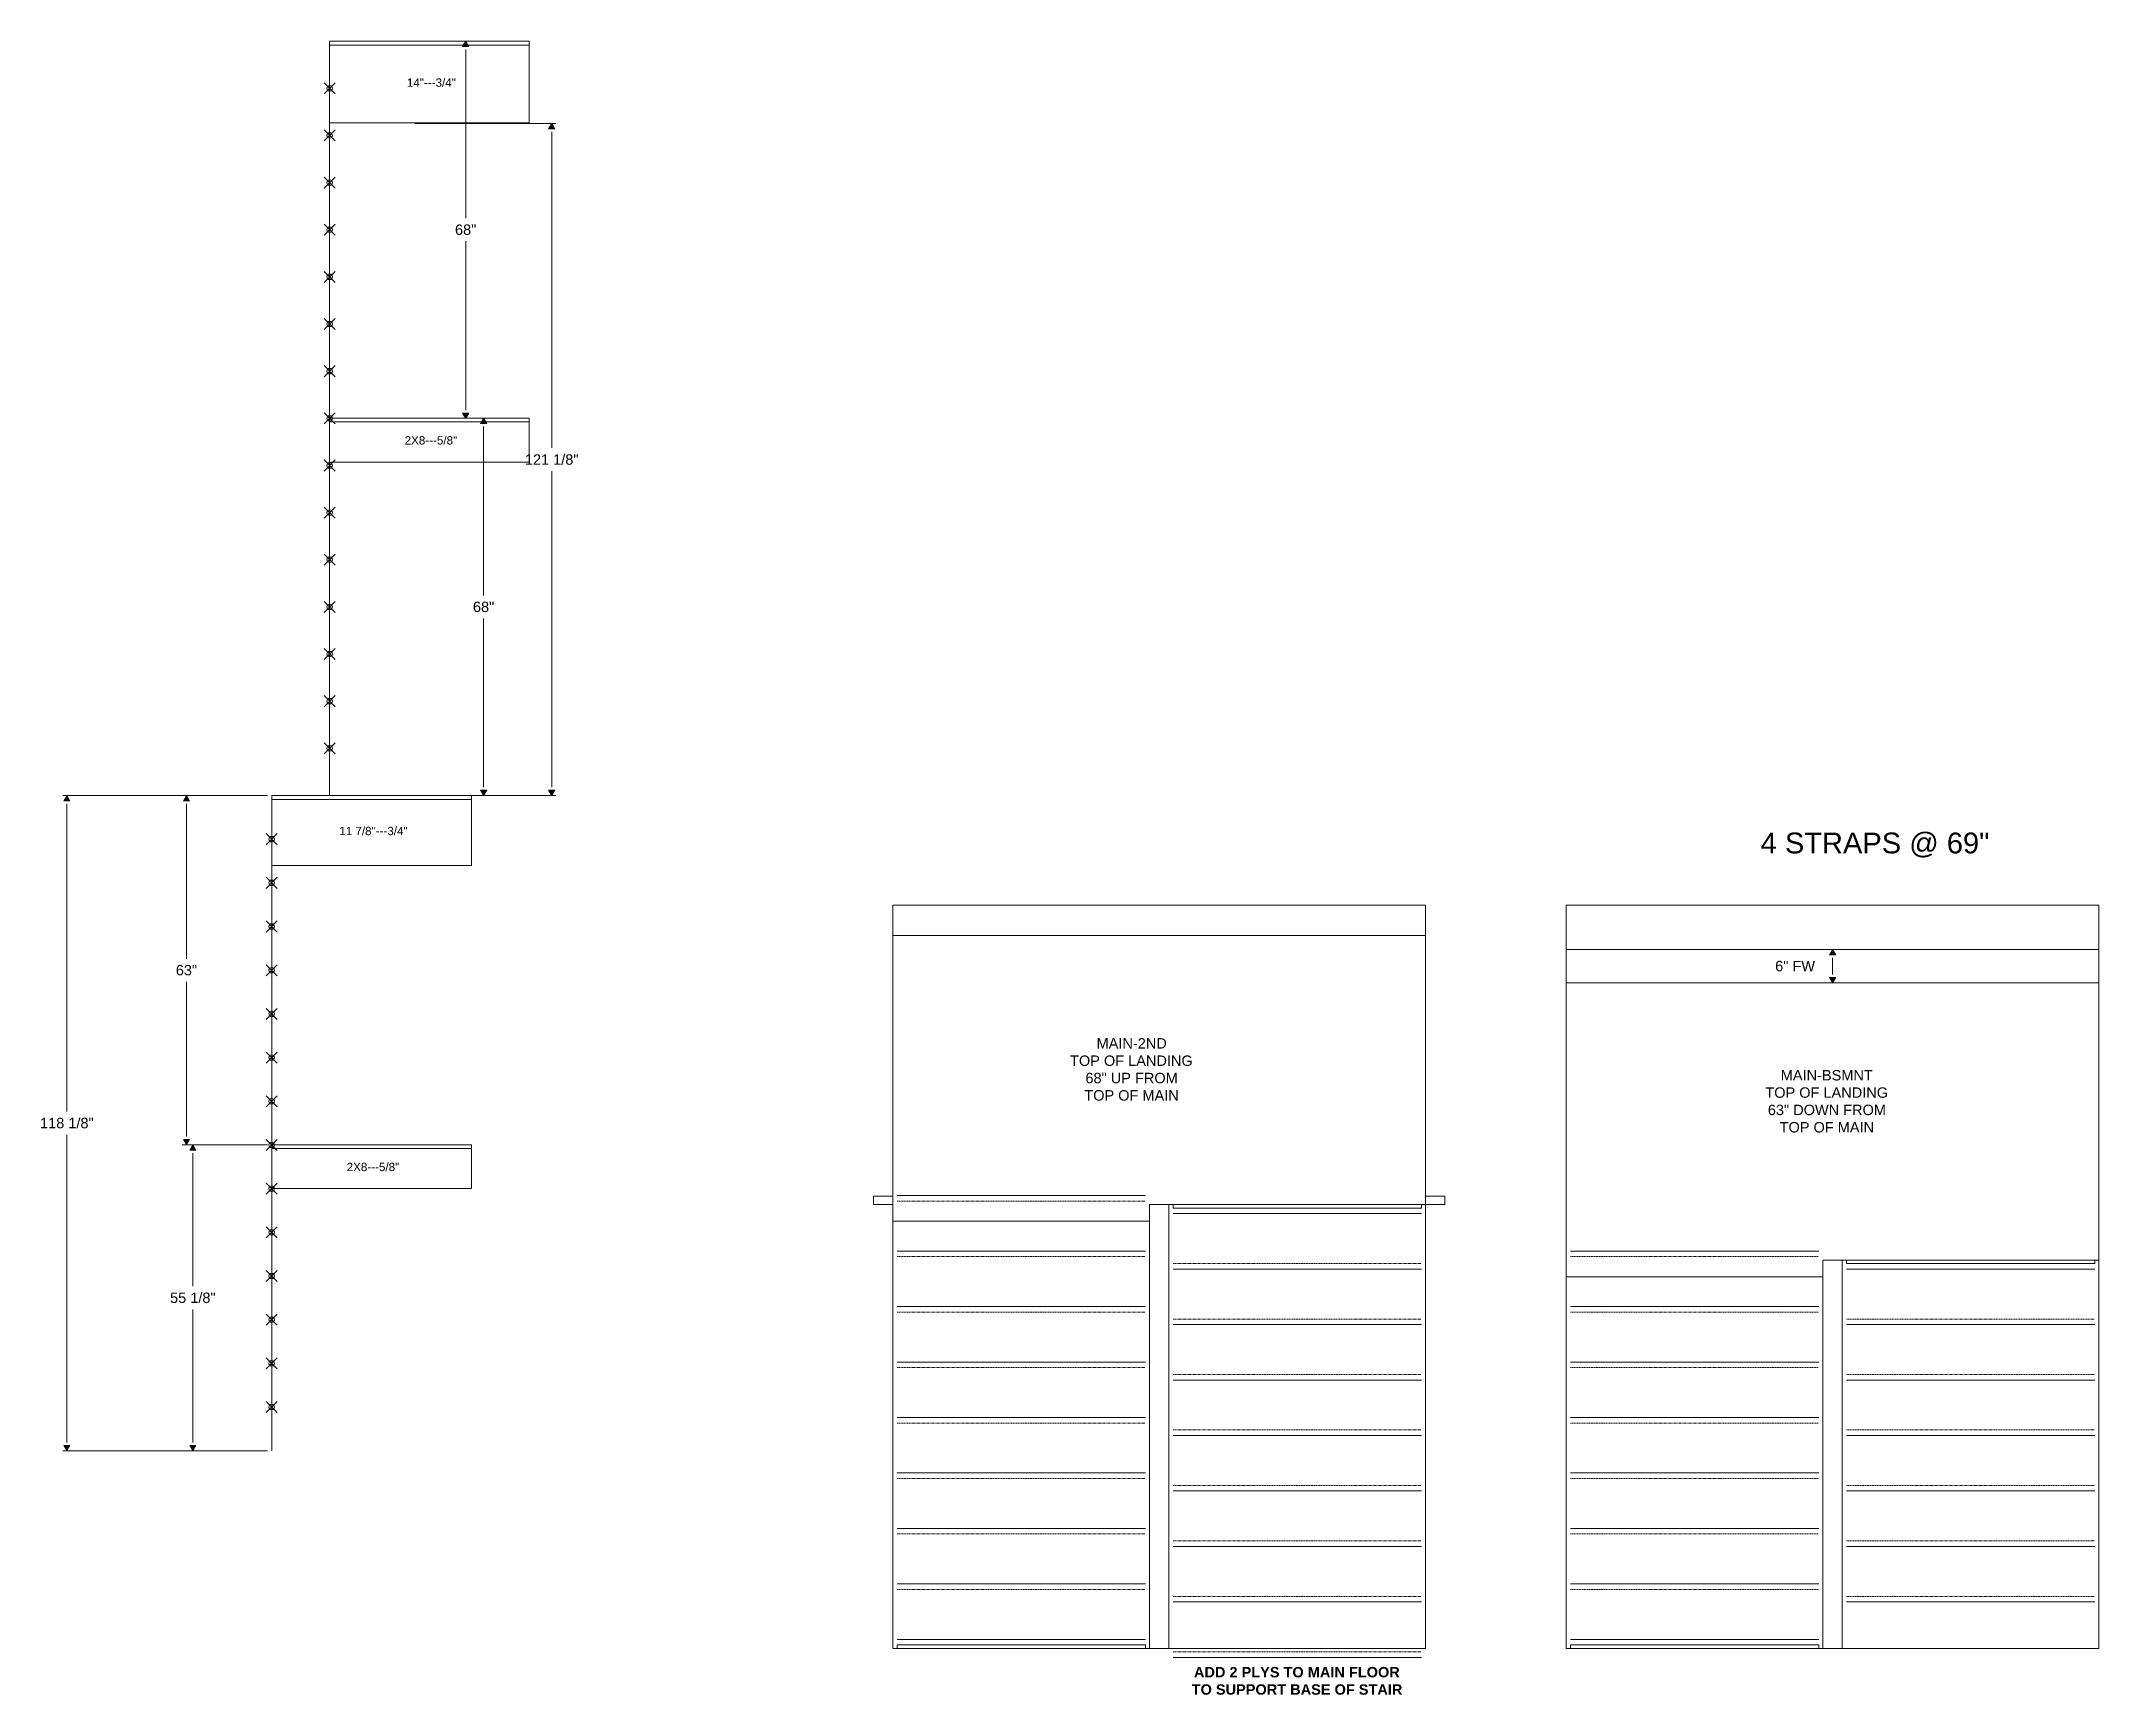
# Model space of a CAD drawing. Header units: inches. Extents: x -20237 to -17371, y 314 to 2010.
# Drawn here: x -18126.2 to -17755.3, y 954.2 to 1252.3 of the extents above; entities that cross this region are included whole.
import ezdxf

# ---------------------------------------------------------------- set-up
doc = ezdxf.new("R2010")
doc.units = ezdxf.units.IN
doc.header["$MEASUREMENT"] = 0
doc.header["$PDMODE"] = 35
doc.linetypes.add('HIDDEN2', pattern=[0.1875, 0.125, -0.0625])
for name, color, linetype, lineweight in [('Concrete', 40, 'Continuous', 9), ('Dimension', 3, 'Continuous', 9), ('Hole-Framing', 150, 'Continuous', 18), ('Kick', 4, 'Continuous', 9), ('Kick-Hidden', 4, 'HIDDEN2', 9), ('Plywood', 6, 'Continuous', 18), ('Treads', 1, 'Continuous', 15)]:
    doc.layers.add(name, color=color, linetype=linetype, lineweight=lineweight)
doc.styles.add('Dimension and Text', font='arial.ttf', dxfattribs={"height": 0.078125})
doc.dimstyles.new('Jerrod Dimension', dxfattribs={"dimscale": 0, "dimtxt": 0.078125, "dimasz": 0.0625, "dimexe": 0.03125, "dimexo": 0.03125, "dimgap": 0.046875, "dimtad": 1, "dimtih": 1, "dimtoh": 1, "dimdec": 4, "dimzin": 1, "dimdsep": 46, "dimlunit": 5, "dimtxsty": 'Dimension and Text', "dimblk": 'arrow', "dimcen": 2.421875, "dimclrd": 3, "dimclre": 3, "dimclrt": 3, "dimadec": 1, "dimazin": 0, "dimtfac": 1, "dimtdec": 4, "dimtmove": 2, "dimatfit": 3, "dimldrblk": 'arrow', "dimfxl": 1, "dimtfillclr": 256, "dimfrac": 2, "dimlwd": -1, "dimlwe": -1, "dimarcsym": 2})

msp = doc.modelspace()

# ---------------------------------------------------------------- texts
at = {"layer": 'Dimension', "attachment_point": 1, "style": 'Dimension and Text'}
for s, width, gutter_width, insert, char_height in [('4 STRAPS @ 69"', 140.2352468, 18.75, (-17816.27556, 1109.63181), 3.75), ('\\pi19.12015;MAIN-2ND\\P\\pi14.33544;TOP OF LANDING\\P\\pi17.10765;68" UP FROM\\P\\pi16.90877,t61.90877;TOP OF MAIN', 50.5672015, 9.375, (-17955.10143, 1072.57349), 1.875), ('\\pi17.11277;MAIN-BSMNT\\P\\pi14.33544;TOP OF LANDING\\P\\pi14.78053;63" DOWN FROM\\P\\pi16.90877,t61.90877;TOP OF MAIN', 50.5672015, 9.375, (-17829.76441, 1066.82435), 1.875), ('\\pi2.15539;{\\fArial|b1|i0|c0|p34;ADD 2 PLYS TO MAIN FLOOR\\P\\pi1.74611;TO SUPPORT BASE OF STAIR}', 41.4053314, 9.375, (-17920.58746, 959.20699), 1.875)]:
    msp.add_mtext_dynamic_manual_height_columns(s, width=width, gutter_width=gutter_width, heights=[0], dxfattribs=dict(at, insert=insert, char_height=char_height))

# ---------------------------------------------------------------- blocks, each defined once
blk = doc.blocks.new('2x8- Landing')
at = {"layer": 'Hole-Framing'}
blk.add_lwpolyline([(0, -0.62), (36, -0.62), (36, -7.88), (0, -7.88)], close=True, dxfattribs=at)
at = {"layer": 'Plywood'}
blk.add_lwpolyline([(0, -0.62), (36, -0.62), (36, 0), (0, 0)], close=True, dxfattribs=at)
at = {"layer": 'Hole-Framing', "insert": (0.18, -3.22), "char_height": 1.5, "attachment_point": 1, "style": 'Dimension and Text'}
blk.add_mtext_dynamic_manual_height_columns('\\pi13.34038;2X8---5/8"', width=36, gutter_width=7.5, heights=[4.47], dxfattribs=at)
blk = doc.blocks.new('arrow')
at = {"layer": 'Dimension'}
blk.add_hatch(color=0, dxfattribs=at).paths.add_polyline_path([(0, 0), (-0.64, 0.37), (-0.64, -0.37)])
at = {"layer": 'Dimension', "color": 0}
for p, q in [((-0.64, -0.37), (-0.64, 0.37)), ((0, 0), (-0.64, 0.37)), ((-0.64, -0.37), (0, 0))]:
    blk.add_line(p, q, dxfattribs=at)
blk = doc.blocks.new('*D550')
at = {"layer": 'Defpoints', "color": 0, "transparency": 16777216}
for p in [(-18074.24, 1252.32), (-18056.24, 1184.32), (-18049.71, 1184.32)]:
    blk.add_point(p, dxfattribs=at)
at = {"layer": 'Hole-Framing', "color": 3, "transparency": 16777216}
for p, q in [((-18073.49, 1252.32), (-18048.96, 1252.32)), ((-18049.71, 1250.82), (-18049.71, 1220.4)), ((-18049.71, 1185.82), (-18049.71, 1216.24)), ((-18055.49, 1184.32), (-18048.96, 1184.32))]:
    blk.add_line(p, q, dxfattribs=at)
at = {"layer": 'Hole-Framing', "color": 3, "transparency": 16777216, "xscale": 1.5, "yscale": 1.5, "zscale": 1.5}
for p, rotation in [((-18049.71, 1252.32), 90), ((-18049.71, 1184.32), 270)]:
    blk.add_blockref('arrow', p, dxfattribs=dict(at, rotation=rotation))
at = {"layer": 'Hole-Framing', "color": 3, "transparency": 16777216, "insert": (-18049.71, 1218.32), "char_height": 1.875, "attachment_point": 5, "style": 'Dimension and Text'}
blk.add_mtext('68"', dxfattribs=at)
blk = doc.blocks.new('*D551')
at = {"layer": 'Defpoints', "color": 0, "transparency": 16777216}
for p in [(-18074.24, 1184.32), (-18074.24, 1116.32), (-18046.48, 1116.32)]:
    blk.add_point(p, dxfattribs=at)
at = {"layer": 'Hole-Framing', "color": 3, "transparency": 16777216}
for p, q in [((-18073.49, 1184.32), (-18045.73, 1184.32)), ((-18046.48, 1182.82), (-18046.48, 1152.4)), ((-18046.48, 1117.82), (-18046.48, 1148.24)), ((-18073.49, 1116.32), (-18045.73, 1116.32))]:
    blk.add_line(p, q, dxfattribs=at)
at = {"layer": 'Hole-Framing', "color": 3, "transparency": 16777216, "xscale": 1.5, "yscale": 1.5, "zscale": 1.5}
for p, rotation in [((-18046.48, 1184.32), 90), ((-18046.48, 1116.32), 270)]:
    blk.add_blockref('arrow', p, dxfattribs=dict(at, rotation=rotation))
at = {"layer": 'Hole-Framing', "color": 3, "transparency": 16777216, "insert": (-18046.48, 1150.32), "char_height": 1.875, "attachment_point": 5, "style": 'Dimension and Text'}
blk.add_mtext('68"', dxfattribs=at)
blk = doc.blocks.new('*D552')
at = {"layer": 'Defpoints', "color": 0, "transparency": 16777216}
for p in [(-18059.61, 1237.45), (-18034.2, 1237.45), (-18059.61, 1116.32)]:
    blk.add_point(p, dxfattribs=at)
at = {"layer": 'Hole-Framing', "color": 3, "transparency": 16777216}
for p, q in [((-18058.86, 1237.45), (-18033.45, 1237.45)), ((-18034.2, 1235.95), (-18034.2, 1178.98)), ((-18034.2, 1117.82), (-18034.2, 1174.79)), ((-18058.86, 1116.32), (-18033.45, 1116.32))]:
    blk.add_line(p, q, dxfattribs=at)
at = {"layer": 'Hole-Framing', "color": 3, "transparency": 16777216, "xscale": 1.5, "yscale": 1.5, "zscale": 1.5}
for p, rotation in [((-18034.2, 1237.45), 90), ((-18034.2, 1116.32), 270)]:
    blk.add_blockref('arrow', p, dxfattribs=dict(at, rotation=rotation))
at = {"layer": 'Hole-Framing', "color": 3, "transparency": 16777216, "insert": (-18034.2, 1176.88), "char_height": 1.875, "attachment_point": 5, "style": 'Dimension and Text'}
blk.add_mtext('121 1/8"', dxfattribs=at)
blk = doc.blocks.new('14- Floor')
at = {"layer": 'Hole-Framing'}
blk.add_lwpolyline([(0, -0.75), (36, -0.75), (36, -14.75), (0, -14.75)], close=True, dxfattribs=at)
at = {"layer": 'Plywood'}
blk.add_lwpolyline([(0, -0.75), (36, -0.75), (36, 0), (0, 0)], close=True, dxfattribs=at)
at = {"layer": 'Hole-Framing', "insert": (0.18, -6.72), "char_height": 1.5, "attachment_point": 1, "style": 'Dimension and Text'}
blk.add_mtext_dynamic_manual_height_columns('\\pi13.75068;14"---3/4"', width=36, gutter_width=7.5, heights=[4.47], dxfattribs=at)
blk = doc.blocks.new('11 7-8- Floor')
at = {"layer": 'Hole-Framing'}
blk.add_lwpolyline([(0, -0.75), (36, -0.75), (36, -12.62), (0, -12.62)], close=True, dxfattribs=at)
at = {"layer": 'Plywood'}
blk.add_lwpolyline([(0, -0.75), (36, -0.75), (36, 0), (0, 0)], close=True, dxfattribs=at)
at = {"layer": 'Hole-Framing', "insert": (0.18, -5.65), "char_height": 1.5, "attachment_point": 1, "style": 'Dimension and Text'}
blk.add_mtext_dynamic_manual_height_columns('\\pi12.00307;11 7/8"---3/4"', width=36, gutter_width=7.5, heights=[4.47], dxfattribs=at)
blk = doc.blocks.new('*D553')
at = {"layer": 'Concrete', "color": 3, "transparency": 16777216}
for p, q in [((-18085.43, 1116.32), (-18100.79, 1116.32)), ((-18100.04, 1114.82), (-18100.04, 1086.9)), ((-18100.04, 1054.82), (-18100.04, 1082.74)), ((-18085.43, 1053.32), (-18100.79, 1053.32))]:
    blk.add_line(p, q, dxfattribs=at)
at = {"layer": 'Defpoints', "color": 0, "transparency": 16777216}
for p in [(-18084.68, 1116.32), (-18100.04, 1053.32), (-18084.68, 1053.32)]:
    blk.add_point(p, dxfattribs=at)
at = {"layer": 'Concrete', "color": 3, "transparency": 16777216, "xscale": 1.5, "yscale": 1.5, "zscale": 1.5}
for p, rotation in [((-18100.04, 1116.32), 90), ((-18100.04, 1053.32), 270)]:
    blk.add_blockref('arrow', p, dxfattribs=dict(at, rotation=rotation))
at = {"layer": 'Concrete', "color": 3, "transparency": 16777216, "insert": (-18100.04, 1084.82), "char_height": 1.875, "attachment_point": 5, "style": 'Dimension and Text'}
blk.add_mtext('63"', dxfattribs=at)
blk = doc.blocks.new('*D554')
at = {"layer": 'Concrete', "color": 3, "transparency": 16777216}
for p, q in [((-18085.43, 1053.32), (-18099.64, 1053.32)), ((-18098.89, 1051.82), (-18098.89, 1027.85)), ((-18098.89, 999.7), (-18098.89, 1023.66)), ((-18085.43, 998.2), (-18099.64, 998.2))]:
    blk.add_line(p, q, dxfattribs=at)
at = {"layer": 'Defpoints', "color": 0, "transparency": 16777216}
for p in [(-18084.68, 1053.32), (-18098.89, 998.2), (-18084.68, 998.2)]:
    blk.add_point(p, dxfattribs=at)
at = {"layer": 'Concrete', "color": 3, "transparency": 16777216, "xscale": 1.5, "yscale": 1.5, "zscale": 1.5}
for p, rotation in [((-18098.89, 1053.32), 90), ((-18098.89, 998.2), 270)]:
    blk.add_blockref('arrow', p, dxfattribs=dict(at, rotation=rotation))
at = {"layer": 'Concrete', "color": 3, "transparency": 16777216, "insert": (-18098.89, 1025.76), "char_height": 1.875, "attachment_point": 5, "style": 'Dimension and Text'}
blk.add_mtext('55 1/8"', dxfattribs=at)
blk = doc.blocks.new('*D555')
at = {"layer": 'Concrete', "color": 3, "transparency": 16777216}
for p, q in [((-18085.43, 1116.32), (-18122.35, 1116.32)), ((-18121.6, 1114.82), (-18121.6, 1059.35)), ((-18121.6, 999.7), (-18121.6, 1055.16)), ((-18085.43, 998.2), (-18122.35, 998.2))]:
    blk.add_line(p, q, dxfattribs=at)
at = {"layer": 'Defpoints', "color": 0, "transparency": 16777216}
for p in [(-18084.68, 1116.32), (-18121.6, 998.2), (-18084.68, 998.2)]:
    blk.add_point(p, dxfattribs=at)
at = {"layer": 'Concrete', "color": 3, "transparency": 16777216, "xscale": 1.5, "yscale": 1.5, "zscale": 1.5}
for p, rotation in [((-18121.6, 1116.32), 90), ((-18121.6, 998.2), 270)]:
    blk.add_blockref('arrow', p, dxfattribs=dict(at, rotation=rotation))
at = {"layer": 'Concrete', "color": 3, "transparency": 16777216, "insert": (-18121.6, 1057.26), "char_height": 1.875, "attachment_point": 5, "style": 'Dimension and Text'}
blk.add_mtext('118 1/8"', dxfattribs=at)
blk = doc.blocks.new('*D558')
at = {"layer": 'Defpoints', "color": 0, "transparency": 16777216}
for p in [(-17803.31, 1088.56), (-17803.31, 1082.56), (-17803.31, 1082.56)]:
    blk.add_point(p, dxfattribs=at)
at = {"layer": 'Dimension', "color": 3, "transparency": 16777216}
blk.add_line((-17803.31, 1087.06), (-17803.31, 1084.06), dxfattribs=at)
at = {"layer": 'Dimension', "color": 3, "transparency": 16777216, "xscale": 1.5, "yscale": 1.5, "zscale": 1.5}
for p, rotation in [((-17803.31, 1088.56), 90), ((-17803.31, 1082.56), 270)]:
    blk.add_blockref('arrow', p, dxfattribs=dict(at, rotation=rotation))
at = {"layer": 'Dimension', "color": 3, "transparency": 16777216, "insert": (-17810.07, 1085.56), "char_height": 1.875, "attachment_point": 5, "style": 'Dimension and Text'}
blk.add_mtext('6" FW', dxfattribs=at)

# ---------------------------------------------------------------- dimensions: what is measured, and where the dimension line sits
at = {"layer": 'Concrete'}
for base, p1, p2, picture, middle in [((-18121.59955, 998.19524), (-18084.68089, 1116.32024), (-18084.68089, 998.19524), '*D555', (-18121.59955, 1057.25774)), ((-18100.04381, 1053.32024), (-18084.68089, 1116.32024), (-18084.68089, 1053.32024), '*D553', (-18100.04381, 1084.82024)), ((-18098.89059, 998.19524), (-18084.68089, 1053.32024), (-18084.68089, 998.19524), '*D554', (-18098.89059, 1025.75774))]:
    dim = msp.add_linear_dim(base=base, p1=p1, p2=p2, angle=90, dimstyle='Jerrod Dimension', override={"dimpost": '"'}, dxfattribs=at)
    dim.commit()
    dim.dimension.update_dxf_attribs({"geometry": picture, "text_midpoint": middle})
at = {"layer": 'Dimension'}
dim = msp.add_linear_dim(base=(-17803.31495, 1082.56289), p1=(-17803.31495, 1088.56289), p2=(-17803.31495, 1082.56289), angle=90, text='<> FW', dimstyle='Jerrod Dimension', override={"dimpost": '"'}, dxfattribs=at)
dim.commit()
dim.dimension.update_dxf_attribs({"geometry": '*D558', "text_midpoint": (-17810.07147, 1085.56289), "dimtype": 160})
at = {"layer": 'Hole-Framing'}
for base, p1, p2, picture, middle in [((-18049.70978, 1184.32024), (-18074.2351, 1252.32024), (-18056.2351, 1184.32024), '*D550', (-18049.70978, 1218.32024)), ((-18034.20372, 1237.44524), (-18059.60807, 1116.32024), (-18059.60807, 1237.44524), '*D552', (-18034.20372, 1176.88274)), ((-18046.48104, 1116.32024), (-18074.2351, 1184.32024), (-18074.2351, 1116.32024), '*D551', (-18046.48104, 1150.32024))]:
    dim = msp.add_linear_dim(base=base, p1=p1, p2=p2, angle=90, dimstyle='Jerrod Dimension', override={"dimpost": '"'}, dxfattribs=at)
    dim.commit()
    dim.dimension.update_dxf_attribs({"geometry": picture, "text_midpoint": middle})

# ---------------------------------------------------------------- linework, layer by layer
at = {"layer": 'Concrete'}
msp.add_line((-18084.68089, 998.19524), (-18084.68089, 1116.32024), dxfattribs=at)
for points in [[(-17851.31495, 1096.56289), (-17755.31495, 1096.56289), (-17755.31495, 962.56289), (-17851.31495, 962.56289)], [(-17851.31495, 1088.56289), (-17755.31495, 1088.56289), (-17755.31495, 1096.56289), (-17851.31495, 1096.56289)]]:
    msp.add_lwpolyline(points, close=True, dxfattribs=at)
for p in [(-18084.68089, 1108.44524), (-18084.68089, 1100.57024), (-18084.68089, 1092.69524), (-18084.68089, 1084.82024), (-18084.68089, 1076.94524), (-18084.68089, 1069.07024), (-18084.68089, 1061.19524), (-18084.68089, 1053.32024), (-18084.68089, 1045.44524), (-18084.68089, 1037.57024), (-18084.68089, 1029.69524), (-18084.68089, 1021.82024), (-18084.68089, 1013.94524), (-18084.68089, 1006.07024)]:
    msp.add_point(p, dxfattribs=at)
at = {"layer": 'Hole-Framing'}
msp.add_line((-18074.2351, 1116.32024), (-18074.2351, 1252.32024), dxfattribs=at)
for points in [[(-17972.69145, 1096.56289), (-17876.69145, 1096.56289), (-17876.69145, 962.56289), (-17972.69145, 962.56289)], [(-17972.69145, 1091.06289), (-17876.69145, 1091.06289), (-17876.69145, 1096.56289), (-17972.69145, 1096.56289)], [(-17926.44145, 1042.56289), (-17922.94145, 1042.56289), (-17922.94145, 962.56289), (-17926.44145, 962.56289)], [(-17805.06495, 1032.56289), (-17801.56495, 1032.56289), (-17801.56495, 962.56289), (-17805.06495, 962.56289)]]:
    msp.add_lwpolyline(points, close=True, dxfattribs=at)
for p in [(-18074.2351, 1243.82024), (-18074.2351, 1235.32024), (-18074.2351, 1226.82024), (-18074.2351, 1218.32024), (-18074.2351, 1209.82024), (-18074.2351, 1201.32024), (-18074.2351, 1192.82024), (-18074.2351, 1184.32024), (-18074.2351, 1175.82024), (-18074.2351, 1167.32024), (-18074.2351, 1158.82024), (-18074.2351, 1150.32024), (-18074.2351, 1141.82024), (-18074.2351, 1133.32024), (-18074.2351, 1124.82024)]:
    msp.add_point(p, dxfattribs=at)
at = {"layer": 'Kick'}
for points in [[(-17922.19145, 1042.56289), (-17877.44145, 1042.56289), (-17877.44145, 1041.93789), (-17922.19145, 1041.93789)], [(-17800.81495, 1032.56289), (-17756.06495, 1032.56289), (-17756.06495, 1031.93789), (-17800.81495, 1031.93789)], [(-17971.94145, 962.56289), (-17927.19145, 962.56289), (-17927.19145, 963.18789), (-17971.94145, 963.18789)], [(-17850.56495, 962.56289), (-17805.81495, 962.56289), (-17805.81495, 963.18789), (-17850.56495, 963.18789)]]:
    msp.add_lwpolyline(points, close=True, dxfattribs=at)
at = {"layer": 'Kick-Hidden'}
for p, q in [((-17971.94145, 1043.18789), (-17927.19145, 1043.18789)), ((-17971.94145, 1033.18789), (-17927.19145, 1033.18789)), ((-17922.19145, 1031.93789), (-17877.44145, 1031.93789)), ((-17850.56495, 1033.18789), (-17805.81495, 1033.18789)), ((-17971.94145, 1023.18789), (-17927.19145, 1023.18789)), ((-17922.19145, 1021.93789), (-17877.44145, 1021.93789)), ((-17850.56495, 1023.18789), (-17805.81495, 1023.18789)), ((-17800.81495, 1021.93789), (-17756.06495, 1021.93789)), ((-17971.94145, 1013.18789), (-17927.19145, 1013.18789)), ((-17850.56495, 1013.18789), (-17805.81495, 1013.18789)), ((-17922.19145, 1011.93789), (-17877.44145, 1011.93789)), ((-17800.81495, 1011.93789), (-17756.06495, 1011.93789)), ((-17971.94145, 1003.18789), (-17927.19145, 1003.18789)), ((-17922.19145, 1001.93789), (-17877.44145, 1001.93789)), ((-17850.56495, 1003.18789), (-17805.81495, 1003.18789)), ((-17800.81495, 1001.93789), (-17756.06495, 1001.93789)), ((-17971.94145, 993.18789), (-17927.19145, 993.18789)), ((-17922.19145, 991.93789), (-17877.44145, 991.93789)), ((-17850.56495, 993.18789), (-17805.81495, 993.18789)), ((-17800.81495, 991.93789), (-17756.06495, 991.93789)), ((-17971.94145, 983.18789), (-17927.19145, 983.18789)), ((-17850.56495, 983.18789), (-17805.81495, 983.18789)), ((-17922.19145, 981.93789), (-17877.44145, 981.93789)), ((-17800.81495, 981.93789), (-17756.06495, 981.93789)), ((-17971.94145, 973.18789), (-17927.19145, 973.18789)), ((-17922.19145, 971.93789), (-17877.44145, 971.93789)), ((-17850.56495, 973.18789), (-17805.81495, 973.18789)), ((-17800.81495, 971.93789), (-17756.06495, 971.93789)), ((-17922.19145, 961.93789), (-17877.44145, 961.93789))]:
    msp.add_line(p, q, dxfattribs=at)
at = {"layer": 'Plywood'}
for points in [[(-17972.69145, 1042.56289), (-17972.69145, 1091.06289), (-17876.69145, 1091.06289), (-17876.69145, 1042.56289), (-17926.44145, 1042.56289), (-17926.44145, 1039.56289), (-17972.69145, 1039.56289)], [(-17851.31495, 1032.56289), (-17851.31495, 1082.56289), (-17755.31495, 1082.56289), (-17755.31495, 1032.56289), (-17805.06495, 1032.56289), (-17805.06495, 1029.56289), (-17851.31495, 1029.56289)], [(-17972.69145, 1042.56289), (-17976.19145, 1042.56289), (-17976.19145, 1044.06289), (-17972.69145, 1044.06289)], [(-17876.69145, 1042.56289), (-17873.19145, 1042.56289), (-17873.19145, 1044.06289), (-17876.69145, 1044.06289)]]:
    msp.add_lwpolyline(points, close=True, dxfattribs=at)
at = {"layer": 'Treads'}
for p, q in [((-17971.94145, 1044.18789), (-17927.19145, 1044.18789)), ((-17922.19145, 1040.93789), (-17877.44145, 1040.93789)), ((-17971.94145, 1034.18789), (-17927.19145, 1034.18789)), ((-17850.56495, 1034.18789), (-17805.81495, 1034.18789)), ((-17922.19145, 1030.93789), (-17877.44145, 1030.93789)), ((-17800.81495, 1030.93789), (-17756.06495, 1030.93789)), ((-17971.94145, 1024.18789), (-17927.19145, 1024.18789)), ((-17850.56495, 1024.18789), (-17805.81495, 1024.18789)), ((-17922.19145, 1020.93789), (-17877.44145, 1020.93789)), ((-17800.81495, 1020.93789), (-17756.06495, 1020.93789)), ((-17971.94145, 1014.18789), (-17927.19145, 1014.18789)), ((-17850.56495, 1014.18789), (-17805.81495, 1014.18789)), ((-17922.19145, 1010.93789), (-17877.44145, 1010.93789)), ((-17800.81495, 1010.93789), (-17756.06495, 1010.93789)), ((-17971.94145, 1004.18789), (-17927.19145, 1004.18789)), ((-17850.56495, 1004.18789), (-17805.81495, 1004.18789)), ((-17922.19145, 1000.93789), (-17877.44145, 1000.93789)), ((-17800.81495, 1000.93789), (-17756.06495, 1000.93789)), ((-17971.94145, 994.18789), (-17927.19145, 994.18789)), ((-17850.56495, 994.18789), (-17805.81495, 994.18789)), ((-17922.19145, 990.93789), (-17877.44145, 990.93789)), ((-17800.81495, 990.93789), (-17756.06495, 990.93789)), ((-17971.94145, 984.18789), (-17927.19145, 984.18789)), ((-17850.56495, 984.18789), (-17805.81495, 984.18789)), ((-17922.19145, 980.93789), (-17877.44145, 980.93789)), ((-17800.81495, 980.93789), (-17756.06495, 980.93789)), ((-17971.94145, 974.18789), (-17927.19145, 974.18789)), ((-17850.56495, 974.18789), (-17805.81495, 974.18789)), ((-17922.19145, 970.93789), (-17877.44145, 970.93789)), ((-17800.81495, 970.93789), (-17756.06495, 970.93789)), ((-17971.94145, 964.18789), (-17927.19145, 964.18789)), ((-17922.19145, 960.93789), (-17877.44145, 960.93789)), ((-17850.56495, 964.18789), (-17805.81495, 964.18789))]:
    msp.add_line(p, q, dxfattribs=at)

# ---------------------------------------------------------------- block references
at = {"layer": 'Hole-Framing'}
for name, p in [('14- Floor', (-18074.2351, 1252.32024)), ('2x8- Landing', (-18074.2351, 1184.32024)), ('11 7-8- Floor', (-18084.68089, 1116.32024)), ('2x8- Landing', (-18084.68089, 1053.32024))]:
    msp.add_blockref(name, p, dxfattribs=at)

msp.set_redraw_order([(e.dxf.handle, doc.entitydb.next_handle()) for e in msp.query("TEXT MTEXT ATTDEF DIMENSION ARC_DIMENSION")])  # texts and dimensions are drawn at this point

doc.saveas('drawing.dxf')
